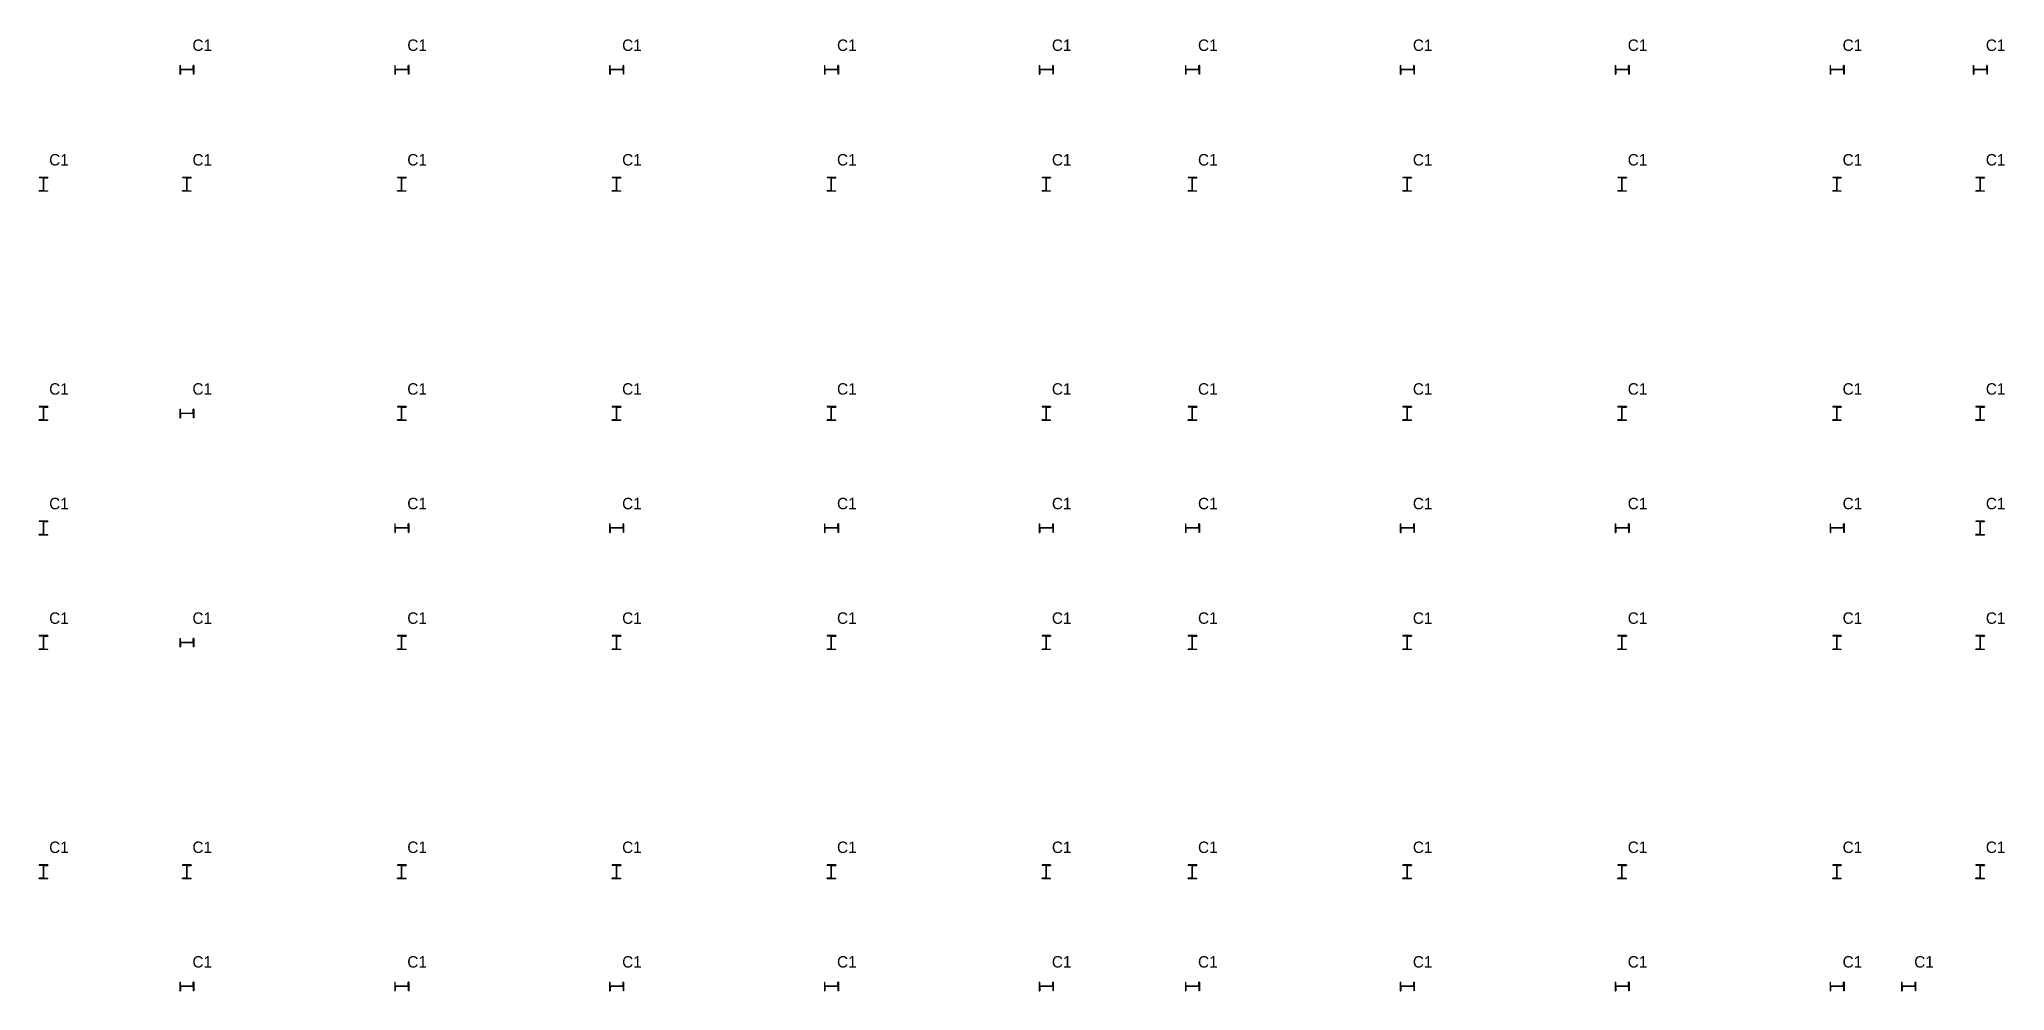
# Model space of a CAD drawing. Extents: x 0 to 468522, y -150 to 33063.
# Drawn here: x 99850 to 168453, y -150 to 33063 of the extents above; entities that cross this region are included whole.
import ezdxf
from ezdxf.enums import TextEntityAlignment as Align

# ---------------------------------------------------------------- set-up
doc = ezdxf.new("R2010")
doc.units = 0

msp = doc.modelspace()

# ---------------------------------------------------------------- texts
at = {"layer": 'C1'}
for p in [(105536.8, 32536.8, 3330), (113036.8, 32536.8, 3330), (120536.8, 32536.8, 3330), (128036.8, 32536.8, 3330), (135536.8, 32536.8, 3330), (140636.8, 32536.8, 3330), (148136.8, 32536.8, 3330), (155636.8, 32536.8, 3330), (163136.8, 32536.8, 3330), (168136.8, 32536.8, 3330), (100536.8, 28536.8, 3330), (105536.8, 28536.8, 3330), (113036.8, 28536.8, 3330), (120536.8, 28536.8, 3330), (128036.8, 28536.8, 3330), (135536.8, 28536.8, 3330), (140636.8, 28536.8, 3330), (148136.8, 28536.8, 3330), (155636.8, 28536.8, 3330), (163136.8, 28536.8, 3330), (168136.8, 28536.8, 3330), (100536.8, 20536.8, 3330), (105536.8, 20536.8, 3330), (113036.8, 20536.8, 3330), (120536.8, 20536.8, 3330), (128036.8, 20536.8, 3330), (135536.8, 20536.8, 3330), (140636.8, 20536.8, 3330), (148136.8, 20536.8, 3330), (155636.8, 20536.8, 3330), (163136.8, 20536.8, 3330), (168136.8, 20536.8, 3330), (100536.8, 16536.8, 3330), (113036.8, 16536.8, 3330), (120536.8, 16536.8, 3330), (128036.8, 16536.8, 3330), (135536.8, 16536.8, 3330), (140636.8, 16536.8, 3330), (148136.8, 16536.8, 3330), (155636.8, 16536.8, 3330), (163136.8, 16536.8, 3330), (168136.8, 16536.8, 3330), (100536.8, 12536.8, 3330), (105536.8, 12536.8, 3330), (113036.8, 12536.8, 3330), (120536.8, 12536.8, 3330), (128036.8, 12536.8, 3330), (135536.8, 12536.8, 3330), (140636.8, 12536.8, 3330), (148136.8, 12536.8, 3330), (155636.8, 12536.8, 3330), (163136.8, 12536.8, 3330), (168136.8, 12536.8, 3330), (100536.8, 4536.8, 3330), (105536.8, 4536.8, 3330), (113036.8, 4536.8, 3330), (120536.8, 4536.8, 3330), (128036.8, 4536.8, 3330), (135536.8, 4536.8, 3330), (140636.8, 4536.8, 3330), (148136.8, 4536.8, 3330), (155636.8, 4536.8, 3330), (163136.8, 4536.8, 3330), (168136.8, 4536.8, 3330), (105536.8, 536.8, 3330), (113036.8, 536.8, 3330), (120536.8, 536.8, 3330), (128036.8, 536.8, 3330), (135536.8, 536.8, 3330), (140636.8, 536.8, 3330), (148136.8, 536.8, 3330), (155636.8, 536.8, 3330), (163136.8, 536.8, 3330), (165636.8, 536.8, 3330)]:
    msp.add_text('C1', height=400, dxfattribs=at).set_placement(p, align=Align.BOTTOM_CENTER)

# ---------------------------------------------------------------- linework, layer by layer
at = {"layer": 'C1'}
for p, q in [((104756, 32150), (104756, 31850)), ((104756, 32150), (104774, 32150)), ((104756, 31850), (104774, 31850)), ((104774, 32005.5), (104774, 32150)), ((105226, 32005.5), (104774, 32005.5)), ((104774, 32005.5), (104774, 32005.5)), ((104774, 32005.5), (104774, 32005.5)), ((104774, 32005.5), (104774, 32005.5)), ((105226, 31994.5), (104774, 31994.5)), ((104774, 31994.5), (104774, 31994.5)), ((104774, 31994.5), (104774, 31994.5)), ((104774, 31994.5), (104774, 31994.5)), ((104774, 31994.5), (104774, 31850)), ((105226, 32005.5), (105226, 32150)), ((105244, 32150), (105226, 32150)), ((105226, 32005.5), (105226, 32005.5)), ((105226, 32005.5), (105226, 32005.5)), ((105226, 32005.5), (105226, 32005.5)), ((105226, 31994.5), (105226, 31994.5)), ((105226, 31994.5), (105226, 31994.5)), ((105226, 31994.5), (105226, 31994.5)), ((105226, 31994.5), (105226, 31850)), ((105244, 31850), (105226, 31850)), ((105244, 32150), (105244, 31850)), ((112256, 32150), (112256, 31850)), ((112256, 32150), (112274, 32150)), ((112256, 31850), (112274, 31850)), ((112274, 32005.5), (112274, 32150)), ((112726, 32005.5), (112274, 32005.5)), ((112274, 32005.5), (112274, 32005.5)), ((112274, 32005.5), (112274, 32005.5)), ((112274, 32005.5), (112274, 32005.5)), ((112726, 31994.5), (112274, 31994.5)), ((112274, 31994.5), (112274, 31994.5)), ((112274, 31994.5), (112274, 31994.5)), ((112274, 31994.5), (112274, 31994.5)), ((112274, 31994.5), (112274, 31850)), ((112726, 32005.5), (112726, 32150)), ((112744, 32150), (112726, 32150)), ((112726, 32005.5), (112726, 32005.5)), ((112726, 32005.5), (112726, 32005.5)), ((112726, 32005.5), (112726, 32005.5)), ((112726, 31994.5), (112726, 31994.5)), ((112726, 31994.5), (112726, 31994.5)), ((112726, 31994.5), (112726, 31994.5)), ((112726, 31994.5), (112726, 31850)), ((112744, 31850), (112726, 31850)), ((112744, 32150), (112744, 31850)), ((119756, 32150), (119756, 31850)), ((119756, 32150), (119774, 32150)), ((119756, 31850), (119774, 31850)), ((119774, 32005.5), (119774, 32150)), ((120226, 32005.5), (119774, 32005.5)), ((119774, 32005.5), (119774, 32005.5)), ((119774, 32005.5), (119774, 32005.5)), ((119774, 32005.5), (119774, 32005.5)), ((120226, 31994.5), (119774, 31994.5)), ((119774, 31994.5), (119774, 31994.5)), ((119774, 31994.5), (119774, 31994.5)), ((119774, 31994.5), (119774, 31994.5)), ((119774, 31994.5), (119774, 31850)), ((120226, 32005.5), (120226, 32150)), ((120244, 32150), (120226, 32150)), ((120226, 32005.5), (120226, 32005.5)), ((120226, 32005.5), (120226, 32005.5)), ((120226, 32005.5), (120226, 32005.5)), ((120226, 31994.5), (120226, 31994.5)), ((120226, 31994.5), (120226, 31994.5)), ((120226, 31994.5), (120226, 31994.5)), ((120226, 31994.5), (120226, 31850)), ((120244, 31850), (120226, 31850)), ((120244, 32150), (120244, 31850)), ((127256, 32150), (127256, 31850)), ((127256, 32150), (127274, 32150)), ((127256, 31850), (127274, 31850)), ((127274, 32005.5), (127274, 32150)), ((127726, 32005.5), (127274, 32005.5)), ((127274, 32005.5), (127274, 32005.5)), ((127274, 32005.5), (127274, 32005.5)), ((127274, 32005.5), (127274, 32005.5)), ((127726, 31994.5), (127274, 31994.5)), ((127274, 31994.5), (127274, 31994.5)), ((127274, 31994.5), (127274, 31994.5)), ((127274, 31994.5), (127274, 31994.5)), ((127274, 31994.5), (127274, 31850)), ((127726, 32005.5), (127726, 32150)), ((127744, 32150), (127726, 32150)), ((127726, 32005.5), (127726, 32005.5)), ((127726, 32005.5), (127726, 32005.5)), ((127726, 32005.5), (127726, 32005.5)), ((127726, 31994.5), (127726, 31994.5)), ((127726, 31994.5), (127726, 31994.5)), ((127726, 31994.5), (127726, 31994.5)), ((127726, 31994.5), (127726, 31850)), ((127744, 31850), (127726, 31850)), ((127744, 32150), (127744, 31850)), ((134756, 32150), (134756, 31850)), ((134756, 32150), (134774, 32150)), ((134756, 31850), (134774, 31850)), ((134774, 32005.5), (134774, 32150)), ((135226, 32005.5), (134774, 32005.5)), ((134774, 32005.5), (134774, 32005.5)), ((134774, 32005.5), (134774, 32005.5)), ((134774, 32005.5), (134774, 32005.5)), ((135226, 31994.5), (134774, 31994.5)), ((134774, 31994.5), (134774, 31994.5)), ((134774, 31994.5), (134774, 31994.5)), ((134774, 31994.5), (134774, 31994.5)), ((134774, 31994.5), (134774, 31850)), ((135226, 32005.5), (135226, 32150)), ((135244, 32150), (135226, 32150)), ((135226, 32005.5), (135226, 32005.5)), ((135226, 32005.5), (135226, 32005.5)), ((135226, 32005.5), (135226, 32005.5)), ((135226, 31994.5), (135226, 31994.5)), ((135226, 31994.5), (135226, 31994.5)), ((135226, 31994.5), (135226, 31994.5)), ((135226, 31994.5), (135226, 31850)), ((135244, 31850), (135226, 31850)), ((135244, 32150), (135244, 31850)), ((139856, 32150), (139856, 31850)), ((139856, 32150), (139874, 32150)), ((139856, 31850), (139874, 31850)), ((139874, 32005.5), (139874, 32150)), ((140326, 32005.5), (139874, 32005.5)), ((139874, 32005.5), (139874, 32005.5)), ((139874, 32005.5), (139874, 32005.5)), ((139874, 32005.5), (139874, 32005.5)), ((140326, 31994.5), (139874, 31994.5)), ((139874, 31994.5), (139874, 31994.5)), ((139874, 31994.5), (139874, 31994.5)), ((139874, 31994.5), (139874, 31994.5)), ((139874, 31994.5), (139874, 31850)), ((140326, 32005.5), (140326, 32150)), ((140344, 32150), (140326, 32150)), ((140326, 32005.5), (140326, 32005.5)), ((140326, 32005.5), (140326, 32005.5)), ((140326, 32005.5), (140326, 32005.5)), ((140326, 31994.5), (140326, 31994.5)), ((140326, 31994.5), (140326, 31994.5)), ((140326, 31994.5), (140326, 31994.5)), ((140326, 31994.5), (140326, 31850)), ((140344, 31850), (140326, 31850)), ((140344, 32150), (140344, 31850)), ((147356, 32150), (147356, 31850)), ((147356, 32150), (147374, 32150)), ((147356, 31850), (147374, 31850)), ((147374, 32005.5), (147374, 32150)), ((147826, 32005.5), (147374, 32005.5)), ((147374, 32005.5), (147374, 32005.5)), ((147374, 32005.5), (147374, 32005.5)), ((147374, 32005.5), (147374, 32005.5)), ((147826, 31994.5), (147374, 31994.5)), ((147374, 31994.5), (147374, 31994.5)), ((147374, 31994.5), (147374, 31994.5)), ((147374, 31994.5), (147374, 31994.5)), ((147374, 31994.5), (147374, 31850)), ((147826, 32005.5), (147826, 32150)), ((147844, 32150), (147826, 32150)), ((147826, 32005.5), (147826, 32005.5)), ((147826, 32005.5), (147826, 32005.5)), ((147826, 32005.5), (147826, 32005.5)), ((147826, 31994.5), (147826, 31994.5)), ((147826, 31994.5), (147826, 31994.5)), ((147826, 31994.5), (147826, 31994.5)), ((147826, 31994.5), (147826, 31850)), ((147844, 31850), (147826, 31850)), ((147844, 32150), (147844, 31850)), ((154856, 32150), (154856, 31850)), ((154856, 32150), (154874, 32150)), ((154856, 31850), (154874, 31850)), ((154874, 32005.5), (154874, 32150)), ((155326, 32005.5), (154874, 32005.5)), ((154874, 32005.5), (154874, 32005.5)), ((154874, 32005.5), (154874, 32005.5)), ((154874, 32005.5), (154874, 32005.5)), ((155326, 31994.5), (154874, 31994.5)), ((154874, 31994.5), (154874, 31994.5)), ((154874, 31994.5), (154874, 31994.5)), ((154874, 31994.5), (154874, 31994.5)), ((154874, 31994.5), (154874, 31850)), ((155326, 32005.5), (155326, 32150)), ((155344, 32150), (155326, 32150)), ((155326, 32005.5), (155326, 32005.5)), ((155326, 32005.5), (155326, 32005.5)), ((155326, 32005.5), (155326, 32005.5)), ((155326, 31994.5), (155326, 31994.5)), ((155326, 31994.5), (155326, 31994.5)), ((155326, 31994.5), (155326, 31994.5)), ((155326, 31994.5), (155326, 31850)), ((155344, 31850), (155326, 31850)), ((155344, 32150), (155344, 31850)), ((162356, 32150), (162356, 31850)), ((162356, 32150), (162374, 32150)), ((162356, 31850), (162374, 31850)), ((162374, 32005.5), (162374, 32150)), ((162826, 32005.5), (162374, 32005.5)), ((162374, 32005.5), (162374, 32005.5)), ((162374, 32005.5), (162374, 32005.5)), ((162374, 32005.5), (162374, 32005.5)), ((162826, 31994.5), (162374, 31994.5)), ((162374, 31994.5), (162374, 31994.5)), ((162374, 31994.5), (162374, 31994.5)), ((162374, 31994.5), (162374, 31994.5)), ((162374, 31994.5), (162374, 31850)), ((162826, 32005.5), (162826, 32150)), ((162844, 32150), (162826, 32150)), ((162826, 32005.5), (162826, 32005.5)), ((162826, 32005.5), (162826, 32005.5)), ((162826, 32005.5), (162826, 32005.5)), ((162826, 31994.5), (162826, 31994.5)), ((162826, 31994.5), (162826, 31994.5)), ((162826, 31994.5), (162826, 31994.5)), ((162826, 31994.5), (162826, 31850)), ((162844, 31850), (162826, 31850)), ((162844, 32150), (162844, 31850)), ((167356, 32150), (167356, 31850)), ((167356, 32150), (167374, 32150)), ((167356, 31850), (167374, 31850)), ((167374, 32005.5), (167374, 32150)), ((167826, 32005.5), (167374, 32005.5)), ((167374, 32005.5), (167374, 32005.5)), ((167374, 32005.5), (167374, 32005.5)), ((167374, 32005.5), (167374, 32005.5)), ((167826, 31994.5), (167374, 31994.5)), ((167374, 31994.5), (167374, 31994.5)), ((167374, 31994.5), (167374, 31994.5)), ((167374, 31994.5), (167374, 31994.5)), ((167374, 31994.5), (167374, 31850)), ((167826, 32005.5), (167826, 32150)), ((167844, 32150), (167826, 32150)), ((167826, 32005.5), (167826, 32005.5)), ((167826, 32005.5), (167826, 32005.5)), ((167826, 32005.5), (167826, 32005.5)), ((167826, 31994.5), (167826, 31994.5)), ((167826, 31994.5), (167826, 31994.5)), ((167826, 31994.5), (167826, 31994.5)), ((167826, 31994.5), (167826, 31850)), ((167844, 31850), (167826, 31850)), ((167844, 32150), (167844, 31850)), ((100150, 28244), (99850, 28244)), ((99850, 28244), (99850, 28226)), ((99994.5, 28226), (99850, 28226)), ((99994.5, 27774), (99994.5, 28226)), ((99994.5, 28226), (99994.5, 28226)), ((99994.5, 28226), (99994.5, 28226)), ((99994.5, 28226), (99994.5, 28226)), ((100005.5, 27774), (100005.5, 28226)), ((100005.5, 28226), (100005.5, 28226)), ((100005.5, 28226), (100005.5, 28226)), ((100005.5, 28226), (100005.5, 28226)), ((100005.5, 28226), (100150, 28226)), ((100150, 28244), (100150, 28226)), ((105150, 28244), (104850, 28244)), ((104850, 28244), (104850, 28226)), ((104994.5, 28226), (104850, 28226)), ((104994.5, 27774), (104994.5, 28226)), ((104994.5, 28226), (104994.5, 28226)), ((104994.5, 28226), (104994.5, 28226)), ((104994.5, 28226), (104994.5, 28226)), ((105005.5, 27774), (105005.5, 28226)), ((105005.5, 28226), (105005.5, 28226)), ((105005.5, 28226), (105005.5, 28226)), ((105005.5, 28226), (105005.5, 28226)), ((105005.5, 28226), (105150, 28226)), ((105150, 28244), (105150, 28226)), ((112650, 28244), (112350, 28244)), ((112350, 28244), (112350, 28226)), ((112494.5, 28226), (112350, 28226)), ((112494.5, 27774), (112494.5, 28226)), ((112494.5, 28226), (112494.5, 28226)), ((112494.5, 28226), (112494.5, 28226)), ((112494.5, 28226), (112494.5, 28226)), ((112505.5, 27774), (112505.5, 28226)), ((112505.5, 28226), (112505.5, 28226)), ((112505.5, 28226), (112505.5, 28226)), ((112505.5, 28226), (112505.5, 28226)), ((112505.5, 28226), (112650, 28226)), ((112650, 28244), (112650, 28226)), ((120150, 28244), (119850, 28244)), ((119850, 28244), (119850, 28226)), ((119994.5, 28226), (119850, 28226)), ((119994.5, 27774), (119994.5, 28226)), ((119994.5, 28226), (119994.5, 28226)), ((119994.5, 28226), (119994.5, 28226)), ((119994.5, 28226), (119994.5, 28226)), ((120005.5, 27774), (120005.5, 28226)), ((120005.5, 28226), (120005.5, 28226)), ((120005.5, 28226), (120005.5, 28226)), ((120005.5, 28226), (120005.5, 28226)), ((120005.5, 28226), (120150, 28226)), ((120150, 28244), (120150, 28226)), ((127650, 28244), (127350, 28244)), ((127350, 28244), (127350, 28226)), ((127494.5, 28226), (127350, 28226)), ((127494.5, 27774), (127494.5, 28226)), ((127494.5, 28226), (127494.5, 28226)), ((127494.5, 28226), (127494.5, 28226)), ((127494.5, 28226), (127494.5, 28226)), ((127505.5, 27774), (127505.5, 28226)), ((127505.5, 28226), (127505.5, 28226)), ((127505.5, 28226), (127505.5, 28226)), ((127505.5, 28226), (127505.5, 28226)), ((127505.5, 28226), (127650, 28226)), ((127650, 28244), (127650, 28226)), ((135150, 28244), (134850, 28244)), ((134850, 28244), (134850, 28226)), ((134994.5, 28226), (134850, 28226)), ((134994.5, 27774), (134994.5, 28226)), ((134994.5, 28226), (134994.5, 28226)), ((134994.5, 28226), (134994.5, 28226)), ((134994.5, 28226), (134994.5, 28226)), ((135005.5, 27774), (135005.5, 28226)), ((135005.5, 28226), (135005.5, 28226)), ((135005.5, 28226), (135005.5, 28226)), ((135005.5, 28226), (135005.5, 28226)), ((135005.5, 28226), (135150, 28226)), ((135150, 28244), (135150, 28226)), ((140250, 28244), (139950, 28244)), ((139950, 28244), (139950, 28226)), ((140094.5, 28226), (139950, 28226)), ((140094.5, 27774), (140094.5, 28226)), ((140094.5, 28226), (140094.5, 28226)), ((140094.5, 28226), (140094.5, 28226)), ((140094.5, 28226), (140094.5, 28226)), ((140105.5, 27774), (140105.5, 28226)), ((140105.5, 28226), (140105.5, 28226)), ((140105.5, 28226), (140105.5, 28226)), ((140105.5, 28226), (140105.5, 28226)), ((140105.5, 28226), (140250, 28226)), ((140250, 28244), (140250, 28226)), ((147750, 28244), (147450, 28244)), ((147450, 28244), (147450, 28226)), ((147594.5, 28226), (147450, 28226)), ((147594.5, 27774), (147594.5, 28226)), ((147594.5, 28226), (147594.5, 28226)), ((147594.5, 28226), (147594.5, 28226)), ((147594.5, 28226), (147594.5, 28226)), ((147605.5, 27774), (147605.5, 28226)), ((147605.5, 28226), (147605.5, 28226)), ((147605.5, 28226), (147605.5, 28226)), ((147605.5, 28226), (147605.5, 28226)), ((147605.5, 28226), (147750, 28226)), ((147750, 28244), (147750, 28226)), ((155250, 28244), (154950, 28244)), ((154950, 28244), (154950, 28226)), ((155094.5, 28226), (154950, 28226)), ((155094.5, 27774), (155094.5, 28226)), ((155094.5, 28226), (155094.5, 28226)), ((155094.5, 28226), (155094.5, 28226)), ((155094.5, 28226), (155094.5, 28226)), ((155105.5, 27774), (155105.5, 28226)), ((155105.5, 28226), (155105.5, 28226)), ((155105.5, 28226), (155105.5, 28226)), ((155105.5, 28226), (155105.5, 28226)), ((155105.5, 28226), (155250, 28226)), ((155250, 28244), (155250, 28226)), ((162750, 28244), (162450, 28244)), ((162450, 28244), (162450, 28226)), ((162594.5, 28226), (162450, 28226)), ((162594.5, 27774), (162594.5, 28226)), ((162594.5, 28226), (162594.5, 28226)), ((162594.5, 28226), (162594.5, 28226)), ((162594.5, 28226), (162594.5, 28226)), ((162605.5, 27774), (162605.5, 28226)), ((162605.5, 28226), (162605.5, 28226)), ((162605.5, 28226), (162605.5, 28226)), ((162605.5, 28226), (162605.5, 28226)), ((162605.5, 28226), (162750, 28226)), ((162750, 28244), (162750, 28226)), ((167750, 28244), (167450, 28244)), ((167450, 28244), (167450, 28226)), ((167594.5, 28226), (167450, 28226)), ((167594.5, 27774), (167594.5, 28226)), ((167594.5, 28226), (167594.5, 28226)), ((167594.5, 28226), (167594.5, 28226)), ((167594.5, 28226), (167594.5, 28226)), ((167605.5, 27774), (167605.5, 28226)), ((167605.5, 28226), (167605.5, 28226)), ((167605.5, 28226), (167605.5, 28226)), ((167605.5, 28226), (167605.5, 28226)), ((167605.5, 28226), (167750, 28226)), ((167750, 28244), (167750, 28226)), ((99994.5, 27774), (99850, 27774)), ((99850, 27756), (99850, 27774)), ((100150, 27756), (99850, 27756)), ((99994.5, 27774), (99994.5, 27774)), ((99994.5, 27774), (99994.5, 27774)), ((99994.5, 27774), (99994.5, 27774)), ((100005.5, 27774), (100005.5, 27774)), ((100005.5, 27774), (100005.5, 27774)), ((100005.5, 27774), (100005.5, 27774)), ((100005.5, 27774), (100150, 27774)), ((100150, 27756), (100150, 27774)), ((104994.5, 27774), (104850, 27774)), ((104850, 27756), (104850, 27774)), ((105150, 27756), (104850, 27756)), ((104994.5, 27774), (104994.5, 27774)), ((104994.5, 27774), (104994.5, 27774)), ((104994.5, 27774), (104994.5, 27774)), ((105005.5, 27774), (105005.5, 27774)), ((105005.5, 27774), (105005.5, 27774)), ((105005.5, 27774), (105005.5, 27774)), ((105005.5, 27774), (105150, 27774)), ((105150, 27756), (105150, 27774)), ((112494.5, 27774), (112350, 27774)), ((112350, 27756), (112350, 27774)), ((112650, 27756), (112350, 27756)), ((112494.5, 27774), (112494.5, 27774)), ((112494.5, 27774), (112494.5, 27774)), ((112494.5, 27774), (112494.5, 27774)), ((112505.5, 27774), (112505.5, 27774)), ((112505.5, 27774), (112505.5, 27774)), ((112505.5, 27774), (112505.5, 27774)), ((112505.5, 27774), (112650, 27774)), ((112650, 27756), (112650, 27774)), ((119994.5, 27774), (119850, 27774)), ((119850, 27756), (119850, 27774)), ((120150, 27756), (119850, 27756)), ((119994.5, 27774), (119994.5, 27774)), ((119994.5, 27774), (119994.5, 27774)), ((119994.5, 27774), (119994.5, 27774)), ((120005.5, 27774), (120005.5, 27774)), ((120005.5, 27774), (120005.5, 27774)), ((120005.5, 27774), (120005.5, 27774)), ((120005.5, 27774), (120150, 27774)), ((120150, 27756), (120150, 27774)), ((127494.5, 27774), (127350, 27774)), ((127350, 27756), (127350, 27774)), ((127650, 27756), (127350, 27756)), ((127494.5, 27774), (127494.5, 27774)), ((127494.5, 27774), (127494.5, 27774)), ((127494.5, 27774), (127494.5, 27774)), ((127505.5, 27774), (127505.5, 27774)), ((127505.5, 27774), (127505.5, 27774)), ((127505.5, 27774), (127505.5, 27774)), ((127505.5, 27774), (127650, 27774)), ((127650, 27756), (127650, 27774)), ((134994.5, 27774), (134850, 27774)), ((134850, 27756), (134850, 27774)), ((135150, 27756), (134850, 27756)), ((134994.5, 27774), (134994.5, 27774)), ((134994.5, 27774), (134994.5, 27774)), ((134994.5, 27774), (134994.5, 27774)), ((135005.5, 27774), (135005.5, 27774)), ((135005.5, 27774), (135005.5, 27774)), ((135005.5, 27774), (135005.5, 27774)), ((135005.5, 27774), (135150, 27774)), ((135150, 27756), (135150, 27774)), ((140094.5, 27774), (139950, 27774)), ((139950, 27756), (139950, 27774)), ((140250, 27756), (139950, 27756)), ((140094.5, 27774), (140094.5, 27774)), ((140094.5, 27774), (140094.5, 27774)), ((140094.5, 27774), (140094.5, 27774)), ((140105.5, 27774), (140105.5, 27774)), ((140105.5, 27774), (140105.5, 27774)), ((140105.5, 27774), (140105.5, 27774)), ((140105.5, 27774), (140250, 27774)), ((140250, 27756), (140250, 27774)), ((147594.5, 27774), (147450, 27774)), ((147450, 27756), (147450, 27774)), ((147750, 27756), (147450, 27756)), ((147594.5, 27774), (147594.5, 27774)), ((147594.5, 27774), (147594.5, 27774)), ((147594.5, 27774), (147594.5, 27774)), ((147605.5, 27774), (147605.5, 27774)), ((147605.5, 27774), (147605.5, 27774)), ((147605.5, 27774), (147605.5, 27774)), ((147605.5, 27774), (147750, 27774)), ((147750, 27756), (147750, 27774)), ((155094.5, 27774), (154950, 27774)), ((154950, 27756), (154950, 27774)), ((155250, 27756), (154950, 27756)), ((155094.5, 27774), (155094.5, 27774)), ((155094.5, 27774), (155094.5, 27774)), ((155094.5, 27774), (155094.5, 27774)), ((155105.5, 27774), (155105.5, 27774)), ((155105.5, 27774), (155105.5, 27774)), ((155105.5, 27774), (155105.5, 27774)), ((155105.5, 27774), (155250, 27774)), ((155250, 27756), (155250, 27774)), ((162594.5, 27774), (162450, 27774)), ((162450, 27756), (162450, 27774)), ((162750, 27756), (162450, 27756)), ((162594.5, 27774), (162594.5, 27774)), ((162594.5, 27774), (162594.5, 27774)), ((162594.5, 27774), (162594.5, 27774)), ((162605.5, 27774), (162605.5, 27774)), ((162605.5, 27774), (162605.5, 27774)), ((162605.5, 27774), (162605.5, 27774)), ((162605.5, 27774), (162750, 27774)), ((162750, 27756), (162750, 27774)), ((167594.5, 27774), (167450, 27774)), ((167450, 27756), (167450, 27774)), ((167750, 27756), (167450, 27756)), ((167594.5, 27774), (167594.5, 27774)), ((167594.5, 27774), (167594.5, 27774)), ((167594.5, 27774), (167594.5, 27774)), ((167605.5, 27774), (167605.5, 27774)), ((167605.5, 27774), (167605.5, 27774)), ((167605.5, 27774), (167605.5, 27774)), ((167605.5, 27774), (167750, 27774)), ((167750, 27756), (167750, 27774)), ((100150, 20244), (99850, 20244)), ((99850, 20244), (99850, 20226)), ((99994.5, 20226), (99850, 20226)), ((99994.5, 19774), (99994.5, 20226)), ((99994.5, 20226), (99994.5, 20226)), ((99994.5, 20226), (99994.5, 20226)), ((99994.5, 20226), (99994.5, 20226)), ((100005.5, 19774), (100005.5, 20226)), ((100005.5, 20226), (100005.5, 20226)), ((100005.5, 20226), (100005.5, 20226)), ((100005.5, 20226), (100005.5, 20226)), ((100005.5, 20226), (100150, 20226)), ((100150, 20244), (100150, 20226)), ((104756, 20150), (104756, 19850)), ((104756, 20150), (104774, 20150)), ((104774, 20005.5), (104774, 20150)), ((105226, 20005.5), (104774, 20005.5)), ((104774, 20005.5), (104774, 20005.5)), ((104774, 20005.5), (104774, 20005.5)), ((104774, 20005.5), (104774, 20005.5)), ((105226, 19994.5), (104774, 19994.5)), ((104774, 19994.5), (104774, 19994.5)), ((104774, 19994.5), (104774, 19994.5)), ((104774, 19994.5), (104774, 19994.5)), ((104774, 19994.5), (104774, 19850)), ((105226, 20005.5), (105226, 20150)), ((105244, 20150), (105226, 20150)), ((105226, 20005.5), (105226, 20005.5)), ((105226, 20005.5), (105226, 20005.5)), ((105226, 20005.5), (105226, 20005.5)), ((105226, 19994.5), (105226, 19994.5)), ((105226, 19994.5), (105226, 19994.5)), ((105226, 19994.5), (105226, 19994.5)), ((105226, 19994.5), (105226, 19850)), ((105244, 20150), (105244, 19850)), ((112650, 20244), (112350, 20244)), ((112350, 20244), (112350, 20226)), ((112494.5, 20226), (112350, 20226)), ((112494.5, 19774), (112494.5, 20226)), ((112494.5, 20226), (112494.5, 20226)), ((112494.5, 20226), (112494.5, 20226)), ((112494.5, 20226), (112494.5, 20226)), ((112505.5, 19774), (112505.5, 20226)), ((112505.5, 20226), (112505.5, 20226)), ((112505.5, 20226), (112505.5, 20226)), ((112505.5, 20226), (112505.5, 20226)), ((112505.5, 20226), (112650, 20226)), ((112650, 20244), (112650, 20226)), ((120150, 20244), (119850, 20244)), ((119850, 20244), (119850, 20226)), ((119994.5, 20226), (119850, 20226)), ((119994.5, 19774), (119994.5, 20226)), ((119994.5, 20226), (119994.5, 20226)), ((119994.5, 20226), (119994.5, 20226)), ((119994.5, 20226), (119994.5, 20226)), ((120005.5, 19774), (120005.5, 20226)), ((120005.5, 20226), (120005.5, 20226)), ((120005.5, 20226), (120005.5, 20226)), ((120005.5, 20226), (120005.5, 20226)), ((120005.5, 20226), (120150, 20226)), ((120150, 20244), (120150, 20226)), ((127650, 20244), (127350, 20244)), ((127350, 20244), (127350, 20226)), ((127494.5, 20226), (127350, 20226)), ((127494.5, 19774), (127494.5, 20226)), ((127494.5, 20226), (127494.5, 20226)), ((127494.5, 20226), (127494.5, 20226)), ((127494.5, 20226), (127494.5, 20226)), ((127505.5, 19774), (127505.5, 20226)), ((127505.5, 20226), (127505.5, 20226)), ((127505.5, 20226), (127505.5, 20226)), ((127505.5, 20226), (127505.5, 20226)), ((127505.5, 20226), (127650, 20226)), ((127650, 20244), (127650, 20226)), ((135150, 20244), (134850, 20244)), ((134850, 20244), (134850, 20226)), ((134994.5, 20226), (134850, 20226)), ((134994.5, 19774), (134994.5, 20226)), ((134994.5, 20226), (134994.5, 20226)), ((134994.5, 20226), (134994.5, 20226)), ((134994.5, 20226), (134994.5, 20226)), ((135005.5, 19774), (135005.5, 20226)), ((135005.5, 20226), (135005.5, 20226)), ((135005.5, 20226), (135005.5, 20226)), ((135005.5, 20226), (135005.5, 20226)), ((135005.5, 20226), (135150, 20226)), ((135150, 20244), (135150, 20226)), ((140250, 20244), (139950, 20244)), ((139950, 20244), (139950, 20226)), ((140094.5, 20226), (139950, 20226)), ((140094.5, 19774), (140094.5, 20226)), ((140094.5, 20226), (140094.5, 20226)), ((140094.5, 20226), (140094.5, 20226)), ((140094.5, 20226), (140094.5, 20226)), ((140105.5, 19774), (140105.5, 20226)), ((140105.5, 20226), (140105.5, 20226)), ((140105.5, 20226), (140105.5, 20226)), ((140105.5, 20226), (140105.5, 20226)), ((140105.5, 20226), (140250, 20226)), ((140250, 20244), (140250, 20226)), ((147750, 20244), (147450, 20244)), ((147450, 20244), (147450, 20226)), ((147594.5, 20226), (147450, 20226)), ((147594.5, 19774), (147594.5, 20226)), ((147594.5, 20226), (147594.5, 20226)), ((147594.5, 20226), (147594.5, 20226)), ((147594.5, 20226), (147594.5, 20226)), ((147605.5, 19774), (147605.5, 20226)), ((147605.5, 20226), (147605.5, 20226)), ((147605.5, 20226), (147605.5, 20226)), ((147605.5, 20226), (147605.5, 20226)), ((147605.5, 20226), (147750, 20226)), ((147750, 20244), (147750, 20226)), ((155250, 20244), (154950, 20244)), ((154950, 20244), (154950, 20226)), ((155094.5, 20226), (154950, 20226)), ((155094.5, 19774), (155094.5, 20226)), ((155094.5, 20226), (155094.5, 20226)), ((155094.5, 20226), (155094.5, 20226)), ((155094.5, 20226), (155094.5, 20226)), ((155105.5, 19774), (155105.5, 20226)), ((155105.5, 20226), (155105.5, 20226)), ((155105.5, 20226), (155105.5, 20226)), ((155105.5, 20226), (155105.5, 20226)), ((155105.5, 20226), (155250, 20226)), ((155250, 20244), (155250, 20226)), ((162750, 20244), (162450, 20244)), ((162450, 20244), (162450, 20226)), ((162594.5, 20226), (162450, 20226)), ((162594.5, 19774), (162594.5, 20226)), ((162594.5, 20226), (162594.5, 20226)), ((162594.5, 20226), (162594.5, 20226)), ((162594.5, 20226), (162594.5, 20226)), ((162605.5, 19774), (162605.5, 20226)), ((162605.5, 20226), (162605.5, 20226)), ((162605.5, 20226), (162605.5, 20226)), ((162605.5, 20226), (162605.5, 20226)), ((162605.5, 20226), (162750, 20226)), ((162750, 20244), (162750, 20226)), ((167750, 20244), (167450, 20244)), ((167450, 20244), (167450, 20226)), ((167594.5, 20226), (167450, 20226)), ((167594.5, 19774), (167594.5, 20226)), ((167594.5, 20226), (167594.5, 20226)), ((167594.5, 20226), (167594.5, 20226)), ((167594.5, 20226), (167594.5, 20226)), ((167605.5, 19774), (167605.5, 20226)), ((167605.5, 20226), (167605.5, 20226)), ((167605.5, 20226), (167605.5, 20226)), ((167605.5, 20226), (167605.5, 20226)), ((167605.5, 20226), (167750, 20226)), ((167750, 20244), (167750, 20226)), ((99994.5, 19774), (99850, 19774)), ((99850, 19756), (99850, 19774)), ((100150, 19756), (99850, 19756)), ((99994.5, 19774), (99994.5, 19774)), ((99994.5, 19774), (99994.5, 19774)), ((99994.5, 19774), (99994.5, 19774)), ((100005.5, 19774), (100005.5, 19774)), ((100005.5, 19774), (100005.5, 19774)), ((100005.5, 19774), (100005.5, 19774)), ((100005.5, 19774), (100150, 19774)), ((100150, 19756), (100150, 19774)), ((104756, 19850), (104774, 19850)), ((105244, 19850), (105226, 19850)), ((112494.5, 19774), (112350, 19774)), ((112350, 19756), (112350, 19774)), ((112650, 19756), (112350, 19756)), ((112494.5, 19774), (112494.5, 19774)), ((112494.5, 19774), (112494.5, 19774)), ((112494.5, 19774), (112494.5, 19774)), ((112505.5, 19774), (112505.5, 19774)), ((112505.5, 19774), (112505.5, 19774)), ((112505.5, 19774), (112505.5, 19774)), ((112505.5, 19774), (112650, 19774)), ((112650, 19756), (112650, 19774)), ((119994.5, 19774), (119850, 19774)), ((119850, 19756), (119850, 19774)), ((120150, 19756), (119850, 19756)), ((119994.5, 19774), (119994.5, 19774)), ((119994.5, 19774), (119994.5, 19774)), ((119994.5, 19774), (119994.5, 19774)), ((120005.5, 19774), (120005.5, 19774)), ((120005.5, 19774), (120005.5, 19774)), ((120005.5, 19774), (120005.5, 19774)), ((120005.5, 19774), (120150, 19774)), ((120150, 19756), (120150, 19774)), ((127494.5, 19774), (127350, 19774)), ((127350, 19756), (127350, 19774)), ((127650, 19756), (127350, 19756)), ((127494.5, 19774), (127494.5, 19774)), ((127494.5, 19774), (127494.5, 19774)), ((127494.5, 19774), (127494.5, 19774)), ((127505.5, 19774), (127505.5, 19774)), ((127505.5, 19774), (127505.5, 19774)), ((127505.5, 19774), (127505.5, 19774)), ((127505.5, 19774), (127650, 19774)), ((127650, 19756), (127650, 19774)), ((134994.5, 19774), (134850, 19774)), ((134850, 19756), (134850, 19774)), ((135150, 19756), (134850, 19756)), ((134994.5, 19774), (134994.5, 19774)), ((134994.5, 19774), (134994.5, 19774)), ((134994.5, 19774), (134994.5, 19774)), ((135005.5, 19774), (135005.5, 19774)), ((135005.5, 19774), (135005.5, 19774)), ((135005.5, 19774), (135005.5, 19774)), ((135005.5, 19774), (135150, 19774)), ((135150, 19756), (135150, 19774)), ((140094.5, 19774), (139950, 19774)), ((139950, 19756), (139950, 19774)), ((140250, 19756), (139950, 19756)), ((140094.5, 19774), (140094.5, 19774)), ((140094.5, 19774), (140094.5, 19774)), ((140094.5, 19774), (140094.5, 19774)), ((140105.5, 19774), (140105.5, 19774)), ((140105.5, 19774), (140105.5, 19774)), ((140105.5, 19774), (140105.5, 19774)), ((140105.5, 19774), (140250, 19774)), ((140250, 19756), (140250, 19774)), ((147594.5, 19774), (147450, 19774)), ((147450, 19756), (147450, 19774)), ((147750, 19756), (147450, 19756)), ((147594.5, 19774), (147594.5, 19774)), ((147594.5, 19774), (147594.5, 19774)), ((147594.5, 19774), (147594.5, 19774)), ((147605.5, 19774), (147605.5, 19774)), ((147605.5, 19774), (147605.5, 19774)), ((147605.5, 19774), (147605.5, 19774)), ((147605.5, 19774), (147750, 19774)), ((147750, 19756), (147750, 19774)), ((155094.5, 19774), (154950, 19774)), ((154950, 19756), (154950, 19774)), ((155250, 19756), (154950, 19756)), ((155094.5, 19774), (155094.5, 19774)), ((155094.5, 19774), (155094.5, 19774)), ((155094.5, 19774), (155094.5, 19774)), ((155105.5, 19774), (155105.5, 19774)), ((155105.5, 19774), (155105.5, 19774)), ((155105.5, 19774), (155105.5, 19774)), ((155105.5, 19774), (155250, 19774)), ((155250, 19756), (155250, 19774)), ((162594.5, 19774), (162450, 19774)), ((162450, 19756), (162450, 19774)), ((162750, 19756), (162450, 19756)), ((162594.5, 19774), (162594.5, 19774)), ((162594.5, 19774), (162594.5, 19774)), ((162594.5, 19774), (162594.5, 19774)), ((162605.5, 19774), (162605.5, 19774)), ((162605.5, 19774), (162605.5, 19774)), ((162605.5, 19774), (162605.5, 19774)), ((162605.5, 19774), (162750, 19774)), ((162750, 19756), (162750, 19774)), ((167594.5, 19774), (167450, 19774)), ((167450, 19756), (167450, 19774)), ((167750, 19756), (167450, 19756)), ((167594.5, 19774), (167594.5, 19774)), ((167594.5, 19774), (167594.5, 19774)), ((167594.5, 19774), (167594.5, 19774)), ((167605.5, 19774), (167605.5, 19774)), ((167605.5, 19774), (167605.5, 19774)), ((167605.5, 19774), (167605.5, 19774)), ((167605.5, 19774), (167750, 19774)), ((167750, 19756), (167750, 19774)), ((100150, 16244), (99850, 16244)), ((99850, 16244), (99850, 16226)), ((99994.5, 16226), (99850, 16226)), ((99994.5, 15774), (99994.5, 16226)), ((99994.5, 16226), (99994.5, 16226)), ((99994.5, 16226), (99994.5, 16226)), ((99994.5, 16226), (99994.5, 16226)), ((100005.5, 15774), (100005.5, 16226)), ((100005.5, 16226), (100005.5, 16226)), ((100005.5, 16226), (100005.5, 16226)), ((100005.5, 16226), (100005.5, 16226)), ((100005.5, 16226), (100150, 16226)), ((100150, 16244), (100150, 16226)), ((112256, 16150), (112256, 15850)), ((112256, 16150), (112274, 16150)), ((112256, 15850), (112274, 15850)), ((112274, 16005.5), (112274, 16150)), ((112726, 16005.5), (112274, 16005.5)), ((112274, 16005.5), (112274, 16005.5)), ((112274, 16005.5), (112274, 16005.5)), ((112274, 16005.5), (112274, 16005.5)), ((112726, 15994.5), (112274, 15994.5)), ((112274, 15994.5), (112274, 15994.5)), ((112274, 15994.5), (112274, 15994.5)), ((112274, 15994.5), (112274, 15994.5)), ((112274, 15994.5), (112274, 15850)), ((112726, 16005.5), (112726, 16150)), ((112744, 16150), (112726, 16150)), ((112726, 16005.5), (112726, 16005.5)), ((112726, 16005.5), (112726, 16005.5)), ((112726, 16005.5), (112726, 16005.5)), ((112726, 15994.5), (112726, 15994.5)), ((112726, 15994.5), (112726, 15994.5)), ((112726, 15994.5), (112726, 15994.5)), ((112726, 15994.5), (112726, 15850)), ((112744, 15850), (112726, 15850)), ((112744, 16150), (112744, 15850)), ((119756, 16150), (119756, 15850)), ((119756, 16150), (119774, 16150)), ((119756, 15850), (119774, 15850)), ((119774, 16005.5), (119774, 16150)), ((120226, 16005.5), (119774, 16005.5)), ((119774, 16005.5), (119774, 16005.5)), ((119774, 16005.5), (119774, 16005.5)), ((119774, 16005.5), (119774, 16005.5)), ((120226, 15994.5), (119774, 15994.5)), ((119774, 15994.5), (119774, 15994.5)), ((119774, 15994.5), (119774, 15994.5)), ((119774, 15994.5), (119774, 15994.5)), ((119774, 15994.5), (119774, 15850)), ((120226, 16005.5), (120226, 16150)), ((120244, 16150), (120226, 16150)), ((120226, 16005.5), (120226, 16005.5)), ((120226, 16005.5), (120226, 16005.5)), ((120226, 16005.5), (120226, 16005.5)), ((120226, 15994.5), (120226, 15994.5)), ((120226, 15994.5), (120226, 15994.5)), ((120226, 15994.5), (120226, 15994.5)), ((120226, 15994.5), (120226, 15850)), ((120244, 15850), (120226, 15850)), ((120244, 16150), (120244, 15850)), ((127256, 16150), (127256, 15850)), ((127256, 16150), (127274, 16150)), ((127256, 15850), (127274, 15850)), ((127274, 16005.5), (127274, 16150)), ((127726, 16005.5), (127274, 16005.5)), ((127274, 16005.5), (127274, 16005.5)), ((127274, 16005.5), (127274, 16005.5)), ((127274, 16005.5), (127274, 16005.5)), ((127726, 15994.5), (127274, 15994.5)), ((127274, 15994.5), (127274, 15994.5)), ((127274, 15994.5), (127274, 15994.5)), ((127274, 15994.5), (127274, 15994.5)), ((127274, 15994.5), (127274, 15850)), ((127726, 16005.5), (127726, 16150)), ((127744, 16150), (127726, 16150)), ((127726, 16005.5), (127726, 16005.5)), ((127726, 16005.5), (127726, 16005.5)), ((127726, 16005.5), (127726, 16005.5)), ((127726, 15994.5), (127726, 15994.5)), ((127726, 15994.5), (127726, 15994.5)), ((127726, 15994.5), (127726, 15994.5)), ((127726, 15994.5), (127726, 15850)), ((127744, 15850), (127726, 15850)), ((127744, 16150), (127744, 15850)), ((134756, 16150), (134756, 15850)), ((134756, 16150), (134774, 16150)), ((134756, 15850), (134774, 15850)), ((134774, 16005.5), (134774, 16150)), ((135226, 16005.5), (134774, 16005.5)), ((134774, 16005.5), (134774, 16005.5)), ((134774, 16005.5), (134774, 16005.5)), ((134774, 16005.5), (134774, 16005.5)), ((135226, 15994.5), (134774, 15994.5)), ((134774, 15994.5), (134774, 15994.5)), ((134774, 15994.5), (134774, 15994.5)), ((134774, 15994.5), (134774, 15994.5)), ((134774, 15994.5), (134774, 15850)), ((135226, 16005.5), (135226, 16150)), ((135244, 16150), (135226, 16150)), ((135226, 16005.5), (135226, 16005.5)), ((135226, 16005.5), (135226, 16005.5)), ((135226, 16005.5), (135226, 16005.5)), ((135226, 15994.5), (135226, 15994.5)), ((135226, 15994.5), (135226, 15994.5)), ((135226, 15994.5), (135226, 15994.5)), ((135226, 15994.5), (135226, 15850)), ((135244, 15850), (135226, 15850)), ((135244, 16150), (135244, 15850)), ((139856, 16150), (139856, 15850)), ((139856, 16150), (139874, 16150)), ((139856, 15850), (139874, 15850)), ((139874, 16005.5), (139874, 16150)), ((140326, 16005.5), (139874, 16005.5)), ((139874, 16005.5), (139874, 16005.5)), ((139874, 16005.5), (139874, 16005.5)), ((139874, 16005.5), (139874, 16005.5)), ((140326, 15994.5), (139874, 15994.5)), ((139874, 15994.5), (139874, 15994.5)), ((139874, 15994.5), (139874, 15994.5)), ((139874, 15994.5), (139874, 15994.5)), ((139874, 15994.5), (139874, 15850)), ((140326, 16005.5), (140326, 16150)), ((140344, 16150), (140326, 16150)), ((140326, 16005.5), (140326, 16005.5)), ((140326, 16005.5), (140326, 16005.5)), ((140326, 16005.5), (140326, 16005.5)), ((140326, 15994.5), (140326, 15994.5)), ((140326, 15994.5), (140326, 15994.5)), ((140326, 15994.5), (140326, 15994.5)), ((140326, 15994.5), (140326, 15850)), ((140344, 15850), (140326, 15850)), ((140344, 16150), (140344, 15850)), ((147356, 16150), (147356, 15850)), ((147356, 16150), (147374, 16150)), ((147356, 15850), (147374, 15850)), ((147374, 16005.5), (147374, 16150)), ((147826, 16005.5), (147374, 16005.5)), ((147374, 16005.5), (147374, 16005.5)), ((147374, 16005.5), (147374, 16005.5)), ((147374, 16005.5), (147374, 16005.5)), ((147826, 15994.5), (147374, 15994.5)), ((147374, 15994.5), (147374, 15994.5)), ((147374, 15994.5), (147374, 15994.5)), ((147374, 15994.5), (147374, 15994.5)), ((147374, 15994.5), (147374, 15850)), ((147826, 16005.5), (147826, 16150)), ((147844, 16150), (147826, 16150)), ((147826, 16005.5), (147826, 16005.5)), ((147826, 16005.5), (147826, 16005.5)), ((147826, 16005.5), (147826, 16005.5)), ((147826, 15994.5), (147826, 15994.5)), ((147826, 15994.5), (147826, 15994.5)), ((147826, 15994.5), (147826, 15994.5)), ((147826, 15994.5), (147826, 15850)), ((147844, 15850), (147826, 15850)), ((147844, 16150), (147844, 15850)), ((154856, 16150), (154856, 15850)), ((154856, 16150), (154874, 16150)), ((154856, 15850), (154874, 15850)), ((154874, 16005.5), (154874, 16150)), ((155326, 16005.5), (154874, 16005.5)), ((154874, 16005.5), (154874, 16005.5)), ((154874, 16005.5), (154874, 16005.5)), ((154874, 16005.5), (154874, 16005.5)), ((155326, 15994.5), (154874, 15994.5)), ((154874, 15994.5), (154874, 15994.5)), ((154874, 15994.5), (154874, 15994.5)), ((154874, 15994.5), (154874, 15994.5)), ((154874, 15994.5), (154874, 15850)), ((155326, 16005.5), (155326, 16150)), ((155344, 16150), (155326, 16150)), ((155326, 16005.5), (155326, 16005.5)), ((155326, 16005.5), (155326, 16005.5)), ((155326, 16005.5), (155326, 16005.5)), ((155326, 15994.5), (155326, 15994.5)), ((155326, 15994.5), (155326, 15994.5)), ((155326, 15994.5), (155326, 15994.5)), ((155326, 15994.5), (155326, 15850)), ((155344, 15850), (155326, 15850)), ((155344, 16150), (155344, 15850)), ((162356, 16150), (162356, 15850)), ((162356, 16150), (162374, 16150)), ((162356, 15850), (162374, 15850)), ((162374, 16005.5), (162374, 16150)), ((162826, 16005.5), (162374, 16005.5)), ((162374, 16005.5), (162374, 16005.5)), ((162374, 16005.5), (162374, 16005.5)), ((162374, 16005.5), (162374, 16005.5)), ((162826, 15994.5), (162374, 15994.5)), ((162374, 15994.5), (162374, 15994.5)), ((162374, 15994.5), (162374, 15994.5)), ((162374, 15994.5), (162374, 15994.5)), ((162374, 15994.5), (162374, 15850)), ((162826, 16005.5), (162826, 16150)), ((162844, 16150), (162826, 16150)), ((162826, 16005.5), (162826, 16005.5)), ((162826, 16005.5), (162826, 16005.5)), ((162826, 16005.5), (162826, 16005.5)), ((162826, 15994.5), (162826, 15994.5)), ((162826, 15994.5), (162826, 15994.5)), ((162826, 15994.5), (162826, 15994.5)), ((162826, 15994.5), (162826, 15850)), ((162844, 15850), (162826, 15850)), ((162844, 16150), (162844, 15850)), ((167750, 16244), (167450, 16244)), ((167450, 16244), (167450, 16226)), ((167594.5, 16226), (167450, 16226)), ((167594.5, 15774), (167594.5, 16226)), ((167594.5, 16226), (167594.5, 16226)), ((167594.5, 16226), (167594.5, 16226)), ((167594.5, 16226), (167594.5, 16226)), ((167605.5, 15774), (167605.5, 16226)), ((167605.5, 16226), (167605.5, 16226)), ((167605.5, 16226), (167605.5, 16226)), ((167605.5, 16226), (167605.5, 16226)), ((167605.5, 16226), (167750, 16226)), ((167750, 16244), (167750, 16226)), ((99994.5, 15774), (99850, 15774)), ((99850, 15756), (99850, 15774)), ((100150, 15756), (99850, 15756)), ((99994.5, 15774), (99994.5, 15774)), ((99994.5, 15774), (99994.5, 15774)), ((99994.5, 15774), (99994.5, 15774)), ((100005.5, 15774), (100005.5, 15774)), ((100005.5, 15774), (100005.5, 15774)), ((100005.5, 15774), (100005.5, 15774)), ((100005.5, 15774), (100150, 15774)), ((100150, 15756), (100150, 15774)), ((167594.5, 15774), (167450, 15774)), ((167450, 15756), (167450, 15774)), ((167750, 15756), (167450, 15756)), ((167594.5, 15774), (167594.5, 15774)), ((167594.5, 15774), (167594.5, 15774)), ((167594.5, 15774), (167594.5, 15774)), ((167605.5, 15774), (167605.5, 15774)), ((167605.5, 15774), (167605.5, 15774)), ((167605.5, 15774), (167605.5, 15774)), ((167605.5, 15774), (167750, 15774)), ((167750, 15756), (167750, 15774)), ((100150, 12244), (99850, 12244)), ((99850, 12244), (99850, 12226)), ((99994.5, 12226), (99850, 12226)), ((99994.5, 11774), (99850, 11774)), ((99850, 11756), (99850, 11774)), ((100150, 11756), (99850, 11756)), ((99994.5, 11774), (99994.5, 12226)), ((99994.5, 12226), (99994.5, 12226)), ((99994.5, 12226), (99994.5, 12226)), ((99994.5, 12226), (99994.5, 12226)), ((99994.5, 11774), (99994.5, 11774)), ((99994.5, 11774), (99994.5, 11774)), ((99994.5, 11774), (99994.5, 11774)), ((100005.5, 11774), (100005.5, 12226)), ((100005.5, 12226), (100005.5, 12226)), ((100005.5, 12226), (100005.5, 12226)), ((100005.5, 12226), (100005.5, 12226)), ((100005.5, 12226), (100150, 12226)), ((100005.5, 11774), (100005.5, 11774)), ((100005.5, 11774), (100005.5, 11774)), ((100005.5, 11774), (100005.5, 11774)), ((100005.5, 11774), (100150, 11774)), ((100150, 12244), (100150, 12226)), ((100150, 11756), (100150, 11774)), ((104756, 12150), (104756, 11850)), ((104756, 12150), (104774, 12150)), ((104756, 11850), (104774, 11850)), ((104774, 12005.5), (104774, 12150)), ((105226, 12005.5), (104774, 12005.5)), ((104774, 12005.5), (104774, 12005.5)), ((104774, 12005.5), (104774, 12005.5)), ((104774, 12005.5), (104774, 12005.5)), ((105226, 11994.5), (104774, 11994.5)), ((104774, 11994.5), (104774, 11994.5)), ((104774, 11994.5), (104774, 11994.5)), ((104774, 11994.5), (104774, 11994.5)), ((104774, 11994.5), (104774, 11850)), ((105226, 12005.5), (105226, 12150)), ((105244, 12150), (105226, 12150)), ((105226, 12005.5), (105226, 12005.5)), ((105226, 12005.5), (105226, 12005.5)), ((105226, 12005.5), (105226, 12005.5)), ((105226, 11994.5), (105226, 11994.5)), ((105226, 11994.5), (105226, 11994.5)), ((105226, 11994.5), (105226, 11994.5)), ((105226, 11994.5), (105226, 11850)), ((105244, 11850), (105226, 11850)), ((105244, 12150), (105244, 11850)), ((112650, 12244), (112350, 12244)), ((112350, 12244), (112350, 12226)), ((112494.5, 12226), (112350, 12226)), ((112494.5, 11774), (112350, 11774)), ((112350, 11756), (112350, 11774)), ((112650, 11756), (112350, 11756)), ((112494.5, 11774), (112494.5, 12226)), ((112494.5, 12226), (112494.5, 12226)), ((112494.5, 12226), (112494.5, 12226)), ((112494.5, 12226), (112494.5, 12226)), ((112494.5, 11774), (112494.5, 11774)), ((112494.5, 11774), (112494.5, 11774)), ((112494.5, 11774), (112494.5, 11774)), ((112505.5, 11774), (112505.5, 12226)), ((112505.5, 12226), (112505.5, 12226)), ((112505.5, 12226), (112505.5, 12226)), ((112505.5, 12226), (112505.5, 12226)), ((112505.5, 12226), (112650, 12226)), ((112505.5, 11774), (112505.5, 11774)), ((112505.5, 11774), (112505.5, 11774)), ((112505.5, 11774), (112505.5, 11774)), ((112505.5, 11774), (112650, 11774)), ((112650, 12244), (112650, 12226)), ((112650, 11756), (112650, 11774)), ((120150, 12244), (119850, 12244)), ((119850, 12244), (119850, 12226)), ((119994.5, 12226), (119850, 12226)), ((119994.5, 11774), (119850, 11774)), ((119850, 11756), (119850, 11774)), ((120150, 11756), (119850, 11756)), ((119994.5, 11774), (119994.5, 12226)), ((119994.5, 12226), (119994.5, 12226)), ((119994.5, 12226), (119994.5, 12226)), ((119994.5, 12226), (119994.5, 12226)), ((119994.5, 11774), (119994.5, 11774)), ((119994.5, 11774), (119994.5, 11774)), ((119994.5, 11774), (119994.5, 11774)), ((120005.5, 11774), (120005.5, 12226)), ((120005.5, 12226), (120005.5, 12226)), ((120005.5, 12226), (120005.5, 12226)), ((120005.5, 12226), (120005.5, 12226)), ((120005.5, 12226), (120150, 12226)), ((120005.5, 11774), (120005.5, 11774)), ((120005.5, 11774), (120005.5, 11774)), ((120005.5, 11774), (120005.5, 11774)), ((120005.5, 11774), (120150, 11774)), ((120150, 12244), (120150, 12226)), ((120150, 11756), (120150, 11774)), ((127650, 12244), (127350, 12244)), ((127350, 12244), (127350, 12226)), ((127494.5, 12226), (127350, 12226)), ((127494.5, 11774), (127350, 11774)), ((127350, 11756), (127350, 11774)), ((127650, 11756), (127350, 11756)), ((127494.5, 11774), (127494.5, 12226)), ((127494.5, 12226), (127494.5, 12226)), ((127494.5, 12226), (127494.5, 12226)), ((127494.5, 12226), (127494.5, 12226)), ((127494.5, 11774), (127494.5, 11774)), ((127494.5, 11774), (127494.5, 11774)), ((127494.5, 11774), (127494.5, 11774)), ((127505.5, 11774), (127505.5, 12226)), ((127505.5, 12226), (127505.5, 12226)), ((127505.5, 12226), (127505.5, 12226)), ((127505.5, 12226), (127505.5, 12226)), ((127505.5, 12226), (127650, 12226)), ((127505.5, 11774), (127505.5, 11774)), ((127505.5, 11774), (127505.5, 11774)), ((127505.5, 11774), (127505.5, 11774)), ((127505.5, 11774), (127650, 11774)), ((127650, 12244), (127650, 12226)), ((127650, 11756), (127650, 11774)), ((135150, 12244), (134850, 12244)), ((134850, 12244), (134850, 12226)), ((134994.5, 12226), (134850, 12226)), ((134994.5, 11774), (134850, 11774)), ((134850, 11756), (134850, 11774)), ((135150, 11756), (134850, 11756)), ((134994.5, 11774), (134994.5, 12226)), ((134994.5, 12226), (134994.5, 12226)), ((134994.5, 12226), (134994.5, 12226)), ((134994.5, 12226), (134994.5, 12226)), ((134994.5, 11774), (134994.5, 11774)), ((134994.5, 11774), (134994.5, 11774)), ((134994.5, 11774), (134994.5, 11774)), ((135005.5, 11774), (135005.5, 12226)), ((135005.5, 12226), (135005.5, 12226)), ((135005.5, 12226), (135005.5, 12226)), ((135005.5, 12226), (135005.5, 12226)), ((135005.5, 12226), (135150, 12226)), ((135005.5, 11774), (135005.5, 11774)), ((135005.5, 11774), (135005.5, 11774)), ((135005.5, 11774), (135005.5, 11774)), ((135005.5, 11774), (135150, 11774)), ((135150, 12244), (135150, 12226)), ((135150, 11756), (135150, 11774)), ((140250, 12244), (139950, 12244)), ((139950, 12244), (139950, 12226)), ((140094.5, 12226), (139950, 12226)), ((140094.5, 11774), (139950, 11774)), ((139950, 11756), (139950, 11774)), ((140250, 11756), (139950, 11756)), ((140094.5, 11774), (140094.5, 12226)), ((140094.5, 12226), (140094.5, 12226)), ((140094.5, 12226), (140094.5, 12226)), ((140094.5, 12226), (140094.5, 12226)), ((140094.5, 11774), (140094.5, 11774)), ((140094.5, 11774), (140094.5, 11774)), ((140094.5, 11774), (140094.5, 11774)), ((140105.5, 11774), (140105.5, 12226)), ((140105.5, 12226), (140105.5, 12226)), ((140105.5, 12226), (140105.5, 12226)), ((140105.5, 12226), (140105.5, 12226)), ((140105.5, 12226), (140250, 12226)), ((140105.5, 11774), (140105.5, 11774)), ((140105.5, 11774), (140105.5, 11774)), ((140105.5, 11774), (140105.5, 11774)), ((140105.5, 11774), (140250, 11774)), ((140250, 12244), (140250, 12226)), ((140250, 11756), (140250, 11774)), ((147750, 12244), (147450, 12244)), ((147450, 12244), (147450, 12226)), ((147594.5, 12226), (147450, 12226)), ((147594.5, 11774), (147450, 11774)), ((147450, 11756), (147450, 11774)), ((147750, 11756), (147450, 11756)), ((147594.5, 11774), (147594.5, 12226)), ((147594.5, 12226), (147594.5, 12226)), ((147594.5, 12226), (147594.5, 12226)), ((147594.5, 12226), (147594.5, 12226)), ((147594.5, 11774), (147594.5, 11774)), ((147594.5, 11774), (147594.5, 11774)), ((147594.5, 11774), (147594.5, 11774)), ((147605.5, 11774), (147605.5, 12226)), ((147605.5, 12226), (147605.5, 12226)), ((147605.5, 12226), (147605.5, 12226)), ((147605.5, 12226), (147605.5, 12226)), ((147605.5, 12226), (147750, 12226)), ((147605.5, 11774), (147605.5, 11774)), ((147605.5, 11774), (147605.5, 11774)), ((147605.5, 11774), (147605.5, 11774)), ((147605.5, 11774), (147750, 11774)), ((147750, 12244), (147750, 12226)), ((147750, 11756), (147750, 11774)), ((155250, 12244), (154950, 12244)), ((154950, 12244), (154950, 12226)), ((155094.5, 12226), (154950, 12226)), ((155094.5, 11774), (154950, 11774)), ((154950, 11756), (154950, 11774)), ((155250, 11756), (154950, 11756)), ((155094.5, 11774), (155094.5, 12226)), ((155094.5, 12226), (155094.5, 12226)), ((155094.5, 12226), (155094.5, 12226)), ((155094.5, 12226), (155094.5, 12226)), ((155094.5, 11774), (155094.5, 11774)), ((155094.5, 11774), (155094.5, 11774)), ((155094.5, 11774), (155094.5, 11774)), ((155105.5, 11774), (155105.5, 12226)), ((155105.5, 12226), (155105.5, 12226)), ((155105.5, 12226), (155105.5, 12226)), ((155105.5, 12226), (155105.5, 12226)), ((155105.5, 12226), (155250, 12226)), ((155105.5, 11774), (155105.5, 11774)), ((155105.5, 11774), (155105.5, 11774)), ((155105.5, 11774), (155105.5, 11774)), ((155105.5, 11774), (155250, 11774)), ((155250, 12244), (155250, 12226)), ((155250, 11756), (155250, 11774)), ((162750, 12244), (162450, 12244)), ((162450, 12244), (162450, 12226)), ((162594.5, 12226), (162450, 12226)), ((162594.5, 11774), (162450, 11774)), ((162450, 11756), (162450, 11774)), ((162750, 11756), (162450, 11756)), ((162594.5, 11774), (162594.5, 12226)), ((162594.5, 12226), (162594.5, 12226)), ((162594.5, 12226), (162594.5, 12226)), ((162594.5, 12226), (162594.5, 12226)), ((162594.5, 11774), (162594.5, 11774)), ((162594.5, 11774), (162594.5, 11774)), ((162594.5, 11774), (162594.5, 11774)), ((162605.5, 11774), (162605.5, 12226)), ((162605.5, 12226), (162605.5, 12226)), ((162605.5, 12226), (162605.5, 12226)), ((162605.5, 12226), (162605.5, 12226)), ((162605.5, 12226), (162750, 12226)), ((162605.5, 11774), (162605.5, 11774)), ((162605.5, 11774), (162605.5, 11774)), ((162605.5, 11774), (162605.5, 11774)), ((162605.5, 11774), (162750, 11774)), ((162750, 12244), (162750, 12226)), ((162750, 11756), (162750, 11774)), ((167750, 12244), (167450, 12244)), ((167450, 12244), (167450, 12226)), ((167594.5, 12226), (167450, 12226)), ((167594.5, 11774), (167450, 11774)), ((167450, 11756), (167450, 11774)), ((167750, 11756), (167450, 11756)), ((167594.5, 11774), (167594.5, 12226)), ((167594.5, 12226), (167594.5, 12226)), ((167594.5, 12226), (167594.5, 12226)), ((167594.5, 12226), (167594.5, 12226)), ((167594.5, 11774), (167594.5, 11774)), ((167594.5, 11774), (167594.5, 11774)), ((167594.5, 11774), (167594.5, 11774)), ((167605.5, 11774), (167605.5, 12226)), ((167605.5, 12226), (167605.5, 12226)), ((167605.5, 12226), (167605.5, 12226)), ((167605.5, 12226), (167605.5, 12226)), ((167605.5, 12226), (167750, 12226)), ((167605.5, 11774), (167605.5, 11774)), ((167605.5, 11774), (167605.5, 11774)), ((167605.5, 11774), (167605.5, 11774)), ((167605.5, 11774), (167750, 11774)), ((167750, 12244), (167750, 12226)), ((167750, 11756), (167750, 11774)), ((100150, 4244), (99850, 4244)), ((99850, 4244), (99850, 4226)), ((99994.5, 4226), (99850, 4226)), ((99994.5, 3774), (99994.5, 4226)), ((99994.5, 4226), (99994.5, 4226)), ((99994.5, 4226), (99994.5, 4226)), ((99994.5, 4226), (99994.5, 4226)), ((100005.5, 3774), (100005.5, 4226)), ((100005.5, 4226), (100005.5, 4226)), ((100005.5, 4226), (100005.5, 4226)), ((100005.5, 4226), (100005.5, 4226)), ((100005.5, 4226), (100150, 4226)), ((100150, 4244), (100150, 4226)), ((105150, 4244), (104850, 4244)), ((104850, 4244), (104850, 4226)), ((104994.5, 4226), (104850, 4226)), ((104994.5, 3774), (104994.5, 4226)), ((104994.5, 4226), (104994.5, 4226)), ((104994.5, 4226), (104994.5, 4226)), ((104994.5, 4226), (104994.5, 4226)), ((105005.5, 3774), (105005.5, 4226)), ((105005.5, 4226), (105005.5, 4226)), ((105005.5, 4226), (105005.5, 4226)), ((105005.5, 4226), (105005.5, 4226)), ((105005.5, 4226), (105150, 4226)), ((105150, 4244), (105150, 4226)), ((112650, 4244), (112350, 4244)), ((112350, 4244), (112350, 4226)), ((112494.5, 4226), (112350, 4226)), ((112494.5, 3774), (112494.5, 4226)), ((112494.5, 4226), (112494.5, 4226)), ((112494.5, 4226), (112494.5, 4226)), ((112494.5, 4226), (112494.5, 4226)), ((112505.5, 3774), (112505.5, 4226)), ((112505.5, 4226), (112505.5, 4226)), ((112505.5, 4226), (112505.5, 4226)), ((112505.5, 4226), (112505.5, 4226)), ((112505.5, 4226), (112650, 4226)), ((112650, 4244), (112650, 4226)), ((120150, 4244), (119850, 4244)), ((119850, 4244), (119850, 4226)), ((119994.5, 4226), (119850, 4226)), ((119994.5, 3774), (119994.5, 4226)), ((119994.5, 4226), (119994.5, 4226)), ((119994.5, 4226), (119994.5, 4226)), ((119994.5, 4226), (119994.5, 4226)), ((120005.5, 3774), (120005.5, 4226)), ((120005.5, 4226), (120005.5, 4226)), ((120005.5, 4226), (120005.5, 4226)), ((120005.5, 4226), (120005.5, 4226)), ((120005.5, 4226), (120150, 4226)), ((120150, 4244), (120150, 4226)), ((127650, 4244), (127350, 4244)), ((127350, 4244), (127350, 4226)), ((127494.5, 4226), (127350, 4226)), ((127494.5, 3774), (127494.5, 4226)), ((127494.5, 4226), (127494.5, 4226)), ((127494.5, 4226), (127494.5, 4226)), ((127494.5, 4226), (127494.5, 4226)), ((127505.5, 3774), (127505.5, 4226)), ((127505.5, 4226), (127505.5, 4226)), ((127505.5, 4226), (127505.5, 4226)), ((127505.5, 4226), (127505.5, 4226)), ((127505.5, 4226), (127650, 4226)), ((127650, 4244), (127650, 4226)), ((135150, 4244), (134850, 4244)), ((134850, 4244), (134850, 4226)), ((134994.5, 4226), (134850, 4226)), ((134994.5, 3774), (134994.5, 4226)), ((134994.5, 4226), (134994.5, 4226)), ((134994.5, 4226), (134994.5, 4226)), ((134994.5, 4226), (134994.5, 4226)), ((135005.5, 3774), (135005.5, 4226)), ((135005.5, 4226), (135005.5, 4226)), ((135005.5, 4226), (135005.5, 4226)), ((135005.5, 4226), (135005.5, 4226)), ((135005.5, 4226), (135150, 4226)), ((135150, 4244), (135150, 4226)), ((140250, 4244), (139950, 4244)), ((139950, 4244), (139950, 4226)), ((140094.5, 4226), (139950, 4226)), ((140094.5, 3774), (140094.5, 4226)), ((140094.5, 4226), (140094.5, 4226)), ((140094.5, 4226), (140094.5, 4226)), ((140094.5, 4226), (140094.5, 4226)), ((140105.5, 3774), (140105.5, 4226)), ((140105.5, 4226), (140105.5, 4226)), ((140105.5, 4226), (140105.5, 4226)), ((140105.5, 4226), (140105.5, 4226)), ((140105.5, 4226), (140250, 4226)), ((140250, 4244), (140250, 4226)), ((147750, 4244), (147450, 4244)), ((147450, 4244), (147450, 4226)), ((147594.5, 4226), (147450, 4226)), ((147594.5, 3774), (147594.5, 4226)), ((147594.5, 4226), (147594.5, 4226)), ((147594.5, 4226), (147594.5, 4226)), ((147594.5, 4226), (147594.5, 4226)), ((147605.5, 3774), (147605.5, 4226)), ((147605.5, 4226), (147605.5, 4226)), ((147605.5, 4226), (147605.5, 4226)), ((147605.5, 4226), (147605.5, 4226)), ((147605.5, 4226), (147750, 4226)), ((147750, 4244), (147750, 4226)), ((155250, 4244), (154950, 4244)), ((154950, 4244), (154950, 4226)), ((155094.5, 4226), (154950, 4226)), ((155094.5, 3774), (155094.5, 4226)), ((155094.5, 4226), (155094.5, 4226)), ((155094.5, 4226), (155094.5, 4226)), ((155094.5, 4226), (155094.5, 4226)), ((155105.5, 3774), (155105.5, 4226)), ((155105.5, 4226), (155105.5, 4226)), ((155105.5, 4226), (155105.5, 4226)), ((155105.5, 4226), (155105.5, 4226)), ((155105.5, 4226), (155250, 4226)), ((155250, 4244), (155250, 4226)), ((162750, 4244), (162450, 4244)), ((162450, 4244), (162450, 4226)), ((162594.5, 4226), (162450, 4226)), ((162594.5, 3774), (162594.5, 4226)), ((162594.5, 4226), (162594.5, 4226)), ((162594.5, 4226), (162594.5, 4226)), ((162594.5, 4226), (162594.5, 4226)), ((162605.5, 3774), (162605.5, 4226)), ((162605.5, 4226), (162605.5, 4226)), ((162605.5, 4226), (162605.5, 4226)), ((162605.5, 4226), (162605.5, 4226)), ((162605.5, 4226), (162750, 4226)), ((162750, 4244), (162750, 4226)), ((167750, 4244), (167450, 4244)), ((167450, 4244), (167450, 4226)), ((167594.5, 4226), (167450, 4226)), ((167594.5, 3774), (167594.5, 4226)), ((167594.5, 4226), (167594.5, 4226)), ((167594.5, 4226), (167594.5, 4226)), ((167594.5, 4226), (167594.5, 4226)), ((167605.5, 3774), (167605.5, 4226)), ((167605.5, 4226), (167605.5, 4226)), ((167605.5, 4226), (167605.5, 4226)), ((167605.5, 4226), (167605.5, 4226)), ((167605.5, 4226), (167750, 4226)), ((167750, 4244), (167750, 4226)), ((99994.5, 3774), (99850, 3774)), ((99850, 3756), (99850, 3774)), ((100150, 3756), (99850, 3756)), ((99994.5, 3774), (99994.5, 3774)), ((99994.5, 3774), (99994.5, 3774)), ((99994.5, 3774), (99994.5, 3774)), ((100005.5, 3774), (100005.5, 3774)), ((100005.5, 3774), (100005.5, 3774)), ((100005.5, 3774), (100005.5, 3774)), ((100005.5, 3774), (100150, 3774)), ((100150, 3756), (100150, 3774)), ((104994.5, 3774), (104850, 3774)), ((104850, 3756), (104850, 3774)), ((105150, 3756), (104850, 3756)), ((104994.5, 3774), (104994.5, 3774)), ((104994.5, 3774), (104994.5, 3774)), ((104994.5, 3774), (104994.5, 3774)), ((105005.5, 3774), (105005.5, 3774)), ((105005.5, 3774), (105005.5, 3774)), ((105005.5, 3774), (105005.5, 3774)), ((105005.5, 3774), (105150, 3774)), ((105150, 3756), (105150, 3774)), ((112494.5, 3774), (112350, 3774)), ((112350, 3756), (112350, 3774)), ((112650, 3756), (112350, 3756)), ((112494.5, 3774), (112494.5, 3774)), ((112494.5, 3774), (112494.5, 3774)), ((112494.5, 3774), (112494.5, 3774)), ((112505.5, 3774), (112505.5, 3774)), ((112505.5, 3774), (112505.5, 3774)), ((112505.5, 3774), (112505.5, 3774)), ((112505.5, 3774), (112650, 3774)), ((112650, 3756), (112650, 3774)), ((119994.5, 3774), (119850, 3774)), ((119850, 3756), (119850, 3774)), ((120150, 3756), (119850, 3756)), ((119994.5, 3774), (119994.5, 3774)), ((119994.5, 3774), (119994.5, 3774)), ((119994.5, 3774), (119994.5, 3774)), ((120005.5, 3774), (120005.5, 3774)), ((120005.5, 3774), (120005.5, 3774)), ((120005.5, 3774), (120005.5, 3774)), ((120005.5, 3774), (120150, 3774)), ((120150, 3756), (120150, 3774)), ((127494.5, 3774), (127350, 3774)), ((127350, 3756), (127350, 3774)), ((127650, 3756), (127350, 3756)), ((127494.5, 3774), (127494.5, 3774)), ((127494.5, 3774), (127494.5, 3774)), ((127494.5, 3774), (127494.5, 3774)), ((127505.5, 3774), (127505.5, 3774)), ((127505.5, 3774), (127505.5, 3774)), ((127505.5, 3774), (127505.5, 3774)), ((127505.5, 3774), (127650, 3774)), ((127650, 3756), (127650, 3774)), ((134994.5, 3774), (134850, 3774)), ((134850, 3756), (134850, 3774)), ((135150, 3756), (134850, 3756)), ((134994.5, 3774), (134994.5, 3774)), ((134994.5, 3774), (134994.5, 3774)), ((134994.5, 3774), (134994.5, 3774)), ((135005.5, 3774), (135005.5, 3774)), ((135005.5, 3774), (135005.5, 3774)), ((135005.5, 3774), (135005.5, 3774)), ((135005.5, 3774), (135150, 3774)), ((135150, 3756), (135150, 3774)), ((140094.5, 3774), (139950, 3774)), ((139950, 3756), (139950, 3774)), ((140250, 3756), (139950, 3756)), ((140094.5, 3774), (140094.5, 3774)), ((140094.5, 3774), (140094.5, 3774)), ((140094.5, 3774), (140094.5, 3774)), ((140105.5, 3774), (140105.5, 3774)), ((140105.5, 3774), (140105.5, 3774)), ((140105.5, 3774), (140105.5, 3774)), ((140105.5, 3774), (140250, 3774)), ((140250, 3756), (140250, 3774)), ((147594.5, 3774), (147450, 3774)), ((147450, 3756), (147450, 3774)), ((147750, 3756), (147450, 3756)), ((147594.5, 3774), (147594.5, 3774)), ((147594.5, 3774), (147594.5, 3774)), ((147594.5, 3774), (147594.5, 3774)), ((147605.5, 3774), (147605.5, 3774)), ((147605.5, 3774), (147605.5, 3774)), ((147605.5, 3774), (147605.5, 3774)), ((147605.5, 3774), (147750, 3774)), ((147750, 3756), (147750, 3774)), ((155094.5, 3774), (154950, 3774)), ((154950, 3756), (154950, 3774)), ((155250, 3756), (154950, 3756)), ((155094.5, 3774), (155094.5, 3774)), ((155094.5, 3774), (155094.5, 3774)), ((155094.5, 3774), (155094.5, 3774)), ((155105.5, 3774), (155105.5, 3774)), ((155105.5, 3774), (155105.5, 3774)), ((155105.5, 3774), (155105.5, 3774)), ((155105.5, 3774), (155250, 3774)), ((155250, 3756), (155250, 3774)), ((162594.5, 3774), (162450, 3774)), ((162450, 3756), (162450, 3774)), ((162750, 3756), (162450, 3756)), ((162594.5, 3774), (162594.5, 3774)), ((162594.5, 3774), (162594.5, 3774)), ((162594.5, 3774), (162594.5, 3774)), ((162605.5, 3774), (162605.5, 3774)), ((162605.5, 3774), (162605.5, 3774)), ((162605.5, 3774), (162605.5, 3774)), ((162605.5, 3774), (162750, 3774)), ((162750, 3756), (162750, 3774)), ((167594.5, 3774), (167450, 3774)), ((167450, 3756), (167450, 3774)), ((167750, 3756), (167450, 3756)), ((167594.5, 3774), (167594.5, 3774)), ((167594.5, 3774), (167594.5, 3774)), ((167594.5, 3774), (167594.5, 3774)), ((167605.5, 3774), (167605.5, 3774)), ((167605.5, 3774), (167605.5, 3774)), ((167605.5, 3774), (167605.5, 3774)), ((167605.5, 3774), (167750, 3774)), ((167750, 3756), (167750, 3774)), ((104756, 150), (104756, -150)), ((104756, 150), (104774, 150)), ((104774, 5.5), (104774, 150)), ((105226, 5.5), (104774, 5.5)), ((104774, 5.5), (104774, 5.5)), ((104774, 5.5), (104774, 5.5)), ((104774, 5.5), (104774, 5.5)), ((105226, 5.5), (105226, 150)), ((105244, 150), (105226, 150)), ((105226, 5.5), (105226, 5.5)), ((105226, 5.5), (105226, 5.5)), ((105226, 5.5), (105226, 5.5)), ((105244, 150), (105244, -150)), ((112256, 150), (112256, -150)), ((112256, 150), (112274, 150)), ((112274, 5.5), (112274, 150)), ((112726, 5.5), (112274, 5.5)), ((112274, 5.5), (112274, 5.5)), ((112274, 5.5), (112274, 5.5)), ((112274, 5.5), (112274, 5.5)), ((112726, 5.5), (112726, 150)), ((112744, 150), (112726, 150)), ((112726, 5.5), (112726, 5.5)), ((112726, 5.5), (112726, 5.5)), ((112726, 5.5), (112726, 5.5)), ((112744, 150), (112744, -150)), ((119756, 150), (119756, -150)), ((119756, 150), (119774, 150)), ((119774, 5.5), (119774, 150)), ((120226, 5.5), (119774, 5.5)), ((119774, 5.5), (119774, 5.5)), ((119774, 5.5), (119774, 5.5)), ((119774, 5.5), (119774, 5.5)), ((120226, 5.5), (120226, 150)), ((120244, 150), (120226, 150)), ((120226, 5.5), (120226, 5.5)), ((120226, 5.5), (120226, 5.5)), ((120226, 5.5), (120226, 5.5)), ((120244, 150), (120244, -150)), ((127256, 150), (127256, -150)), ((127256, 150), (127274, 150)), ((127274, 5.5), (127274, 150)), ((127726, 5.5), (127274, 5.5)), ((127274, 5.5), (127274, 5.5)), ((127274, 5.5), (127274, 5.5)), ((127274, 5.5), (127274, 5.5)), ((127726, 5.5), (127726, 150)), ((127744, 150), (127726, 150)), ((127726, 5.5), (127726, 5.5)), ((127726, 5.5), (127726, 5.5)), ((127726, 5.5), (127726, 5.5)), ((127744, 150), (127744, -150)), ((134756, 150), (134756, -150)), ((134756, 150), (134774, 150)), ((134774, 5.5), (134774, 150)), ((135226, 5.5), (134774, 5.5)), ((134774, 5.5), (134774, 5.5)), ((134774, 5.5), (134774, 5.5)), ((134774, 5.5), (134774, 5.5)), ((135226, 5.5), (135226, 150)), ((135244, 150), (135226, 150)), ((135226, 5.5), (135226, 5.5)), ((135226, 5.5), (135226, 5.5)), ((135226, 5.5), (135226, 5.5)), ((135244, 150), (135244, -150)), ((139856, 150), (139856, -150)), ((139856, 150), (139874, 150)), ((139874, 5.5), (139874, 150)), ((140326, 5.5), (139874, 5.5)), ((139874, 5.5), (139874, 5.5)), ((139874, 5.5), (139874, 5.5)), ((139874, 5.5), (139874, 5.5)), ((140326, 5.5), (140326, 150)), ((140344, 150), (140326, 150)), ((140326, 5.5), (140326, 5.5)), ((140326, 5.5), (140326, 5.5)), ((140326, 5.5), (140326, 5.5)), ((140344, 150), (140344, -150)), ((147356, 150), (147356, -150)), ((147356, 150), (147374, 150)), ((147374, 5.5), (147374, 150)), ((147826, 5.5), (147374, 5.5)), ((147374, 5.5), (147374, 5.5)), ((147374, 5.5), (147374, 5.5)), ((147374, 5.5), (147374, 5.5)), ((147826, 5.5), (147826, 150)), ((147844, 150), (147826, 150)), ((147826, 5.5), (147826, 5.5)), ((147826, 5.5), (147826, 5.5)), ((147826, 5.5), (147826, 5.5)), ((147844, 150), (147844, -150)), ((154856, 150), (154856, -150)), ((154856, 150), (154874, 150)), ((154874, 5.5), (154874, 150)), ((155326, 5.5), (154874, 5.5)), ((154874, 5.5), (154874, 5.5)), ((154874, 5.5), (154874, 5.5)), ((154874, 5.5), (154874, 5.5)), ((155326, 5.5), (155326, 150)), ((155344, 150), (155326, 150)), ((155326, 5.5), (155326, 5.5)), ((155326, 5.5), (155326, 5.5)), ((155326, 5.5), (155326, 5.5)), ((155344, 150), (155344, -150)), ((162356, 150), (162356, -150)), ((162356, 150), (162374, 150)), ((162374, 5.5), (162374, 150)), ((162826, 5.5), (162374, 5.5)), ((162374, 5.5), (162374, 5.5)), ((162374, 5.5), (162374, 5.5)), ((162374, 5.5), (162374, 5.5)), ((162826, 5.5), (162826, 150)), ((162844, 150), (162826, 150)), ((162826, 5.5), (162826, 5.5)), ((162826, 5.5), (162826, 5.5)), ((162826, 5.5), (162826, 5.5)), ((162844, 150), (162844, -150)), ((164856, 150), (164856, -150)), ((164856, 150), (164874, 150)), ((164874, 5.5), (164874, 150)), ((165326, 5.5), (164874, 5.5)), ((164874, 5.5), (164874, 5.5)), ((164874, 5.5), (164874, 5.5)), ((164874, 5.5), (164874, 5.5)), ((165326, 5.5), (165326, 150)), ((165344, 150), (165326, 150)), ((165326, 5.5), (165326, 5.5)), ((165326, 5.5), (165326, 5.5)), ((165326, 5.5), (165326, 5.5)), ((165344, 150), (165344, -150)), ((104756, -150), (104774, -150)), ((105226, -5.5), (104774, -5.5)), ((104774, -5.5), (104774, -5.5)), ((104774, -5.5), (104774, -5.5)), ((104774, -5.5), (104774, -5.5)), ((104774, -5.5), (104774, -150)), ((105226, -5.5), (105226, -5.5)), ((105226, -5.5), (105226, -5.5)), ((105226, -5.5), (105226, -5.5)), ((105226, -5.5), (105226, -150)), ((105244, -150), (105226, -150)), ((112256, -150), (112274, -150)), ((112726, -5.5), (112274, -5.5)), ((112274, -5.5), (112274, -5.5)), ((112274, -5.5), (112274, -5.5)), ((112274, -5.5), (112274, -5.5)), ((112274, -5.5), (112274, -150)), ((112726, -5.5), (112726, -5.5)), ((112726, -5.5), (112726, -5.5)), ((112726, -5.5), (112726, -5.5)), ((112726, -5.5), (112726, -150)), ((112744, -150), (112726, -150)), ((119756, -150), (119774, -150)), ((120226, -5.5), (119774, -5.5)), ((119774, -5.5), (119774, -5.5)), ((119774, -5.5), (119774, -5.5)), ((119774, -5.5), (119774, -5.5)), ((119774, -5.5), (119774, -150)), ((120226, -5.5), (120226, -5.5)), ((120226, -5.5), (120226, -5.5)), ((120226, -5.5), (120226, -5.5)), ((120226, -5.5), (120226, -150)), ((120244, -150), (120226, -150)), ((127256, -150), (127274, -150)), ((127726, -5.5), (127274, -5.5)), ((127274, -5.5), (127274, -5.5)), ((127274, -5.5), (127274, -5.5)), ((127274, -5.5), (127274, -5.5)), ((127274, -5.5), (127274, -150)), ((127726, -5.5), (127726, -5.5)), ((127726, -5.5), (127726, -5.5)), ((127726, -5.5), (127726, -5.5)), ((127726, -5.5), (127726, -150)), ((127744, -150), (127726, -150)), ((134756, -150), (134774, -150)), ((135226, -5.5), (134774, -5.5)), ((134774, -5.5), (134774, -5.5)), ((134774, -5.5), (134774, -5.5)), ((134774, -5.5), (134774, -5.5)), ((134774, -5.5), (134774, -150)), ((135226, -5.5), (135226, -5.5)), ((135226, -5.5), (135226, -5.5)), ((135226, -5.5), (135226, -5.5)), ((135226, -5.5), (135226, -150)), ((135244, -150), (135226, -150)), ((139856, -150), (139874, -150)), ((140326, -5.5), (139874, -5.5)), ((139874, -5.5), (139874, -5.5)), ((139874, -5.5), (139874, -5.5)), ((139874, -5.5), (139874, -5.5)), ((139874, -5.5), (139874, -150)), ((140326, -5.5), (140326, -5.5)), ((140326, -5.5), (140326, -5.5)), ((140326, -5.5), (140326, -5.5)), ((140326, -5.5), (140326, -150)), ((140344, -150), (140326, -150)), ((147356, -150), (147374, -150)), ((147826, -5.5), (147374, -5.5)), ((147374, -5.5), (147374, -5.5)), ((147374, -5.5), (147374, -5.5)), ((147374, -5.5), (147374, -5.5)), ((147374, -5.5), (147374, -150)), ((147826, -5.5), (147826, -5.5)), ((147826, -5.5), (147826, -5.5)), ((147826, -5.5), (147826, -5.5)), ((147826, -5.5), (147826, -150)), ((147844, -150), (147826, -150)), ((154856, -150), (154874, -150)), ((155326, -5.5), (154874, -5.5)), ((154874, -5.5), (154874, -5.5)), ((154874, -5.5), (154874, -5.5)), ((154874, -5.5), (154874, -5.5)), ((154874, -5.5), (154874, -150)), ((155326, -5.5), (155326, -5.5)), ((155326, -5.5), (155326, -5.5)), ((155326, -5.5), (155326, -5.5)), ((155326, -5.5), (155326, -150)), ((155344, -150), (155326, -150)), ((162356, -150), (162374, -150)), ((162826, -5.5), (162374, -5.5)), ((162374, -5.5), (162374, -5.5)), ((162374, -5.5), (162374, -5.5)), ((162374, -5.5), (162374, -5.5)), ((162374, -5.5), (162374, -150)), ((162826, -5.5), (162826, -5.5)), ((162826, -5.5), (162826, -5.5)), ((162826, -5.5), (162826, -5.5)), ((162826, -5.5), (162826, -150)), ((162844, -150), (162826, -150)), ((164856, -150), (164874, -150)), ((165326, -5.5), (164874, -5.5)), ((164874, -5.5), (164874, -5.5)), ((164874, -5.5), (164874, -5.5)), ((164874, -5.5), (164874, -5.5)), ((164874, -5.5), (164874, -150)), ((165326, -5.5), (165326, -5.5)), ((165326, -5.5), (165326, -5.5)), ((165326, -5.5), (165326, -5.5)), ((165326, -5.5), (165326, -150)), ((165344, -150), (165326, -150))]:
    msp.add_line(p, q, dxfattribs=at)

msp.set_redraw_order([(e.dxf.handle, doc.entitydb.next_handle()) for e in msp.query("TEXT MTEXT ATTDEF DIMENSION ARC_DIMENSION")])  # texts and dimensions are drawn at this point

doc.saveas('drawing.dxf')
